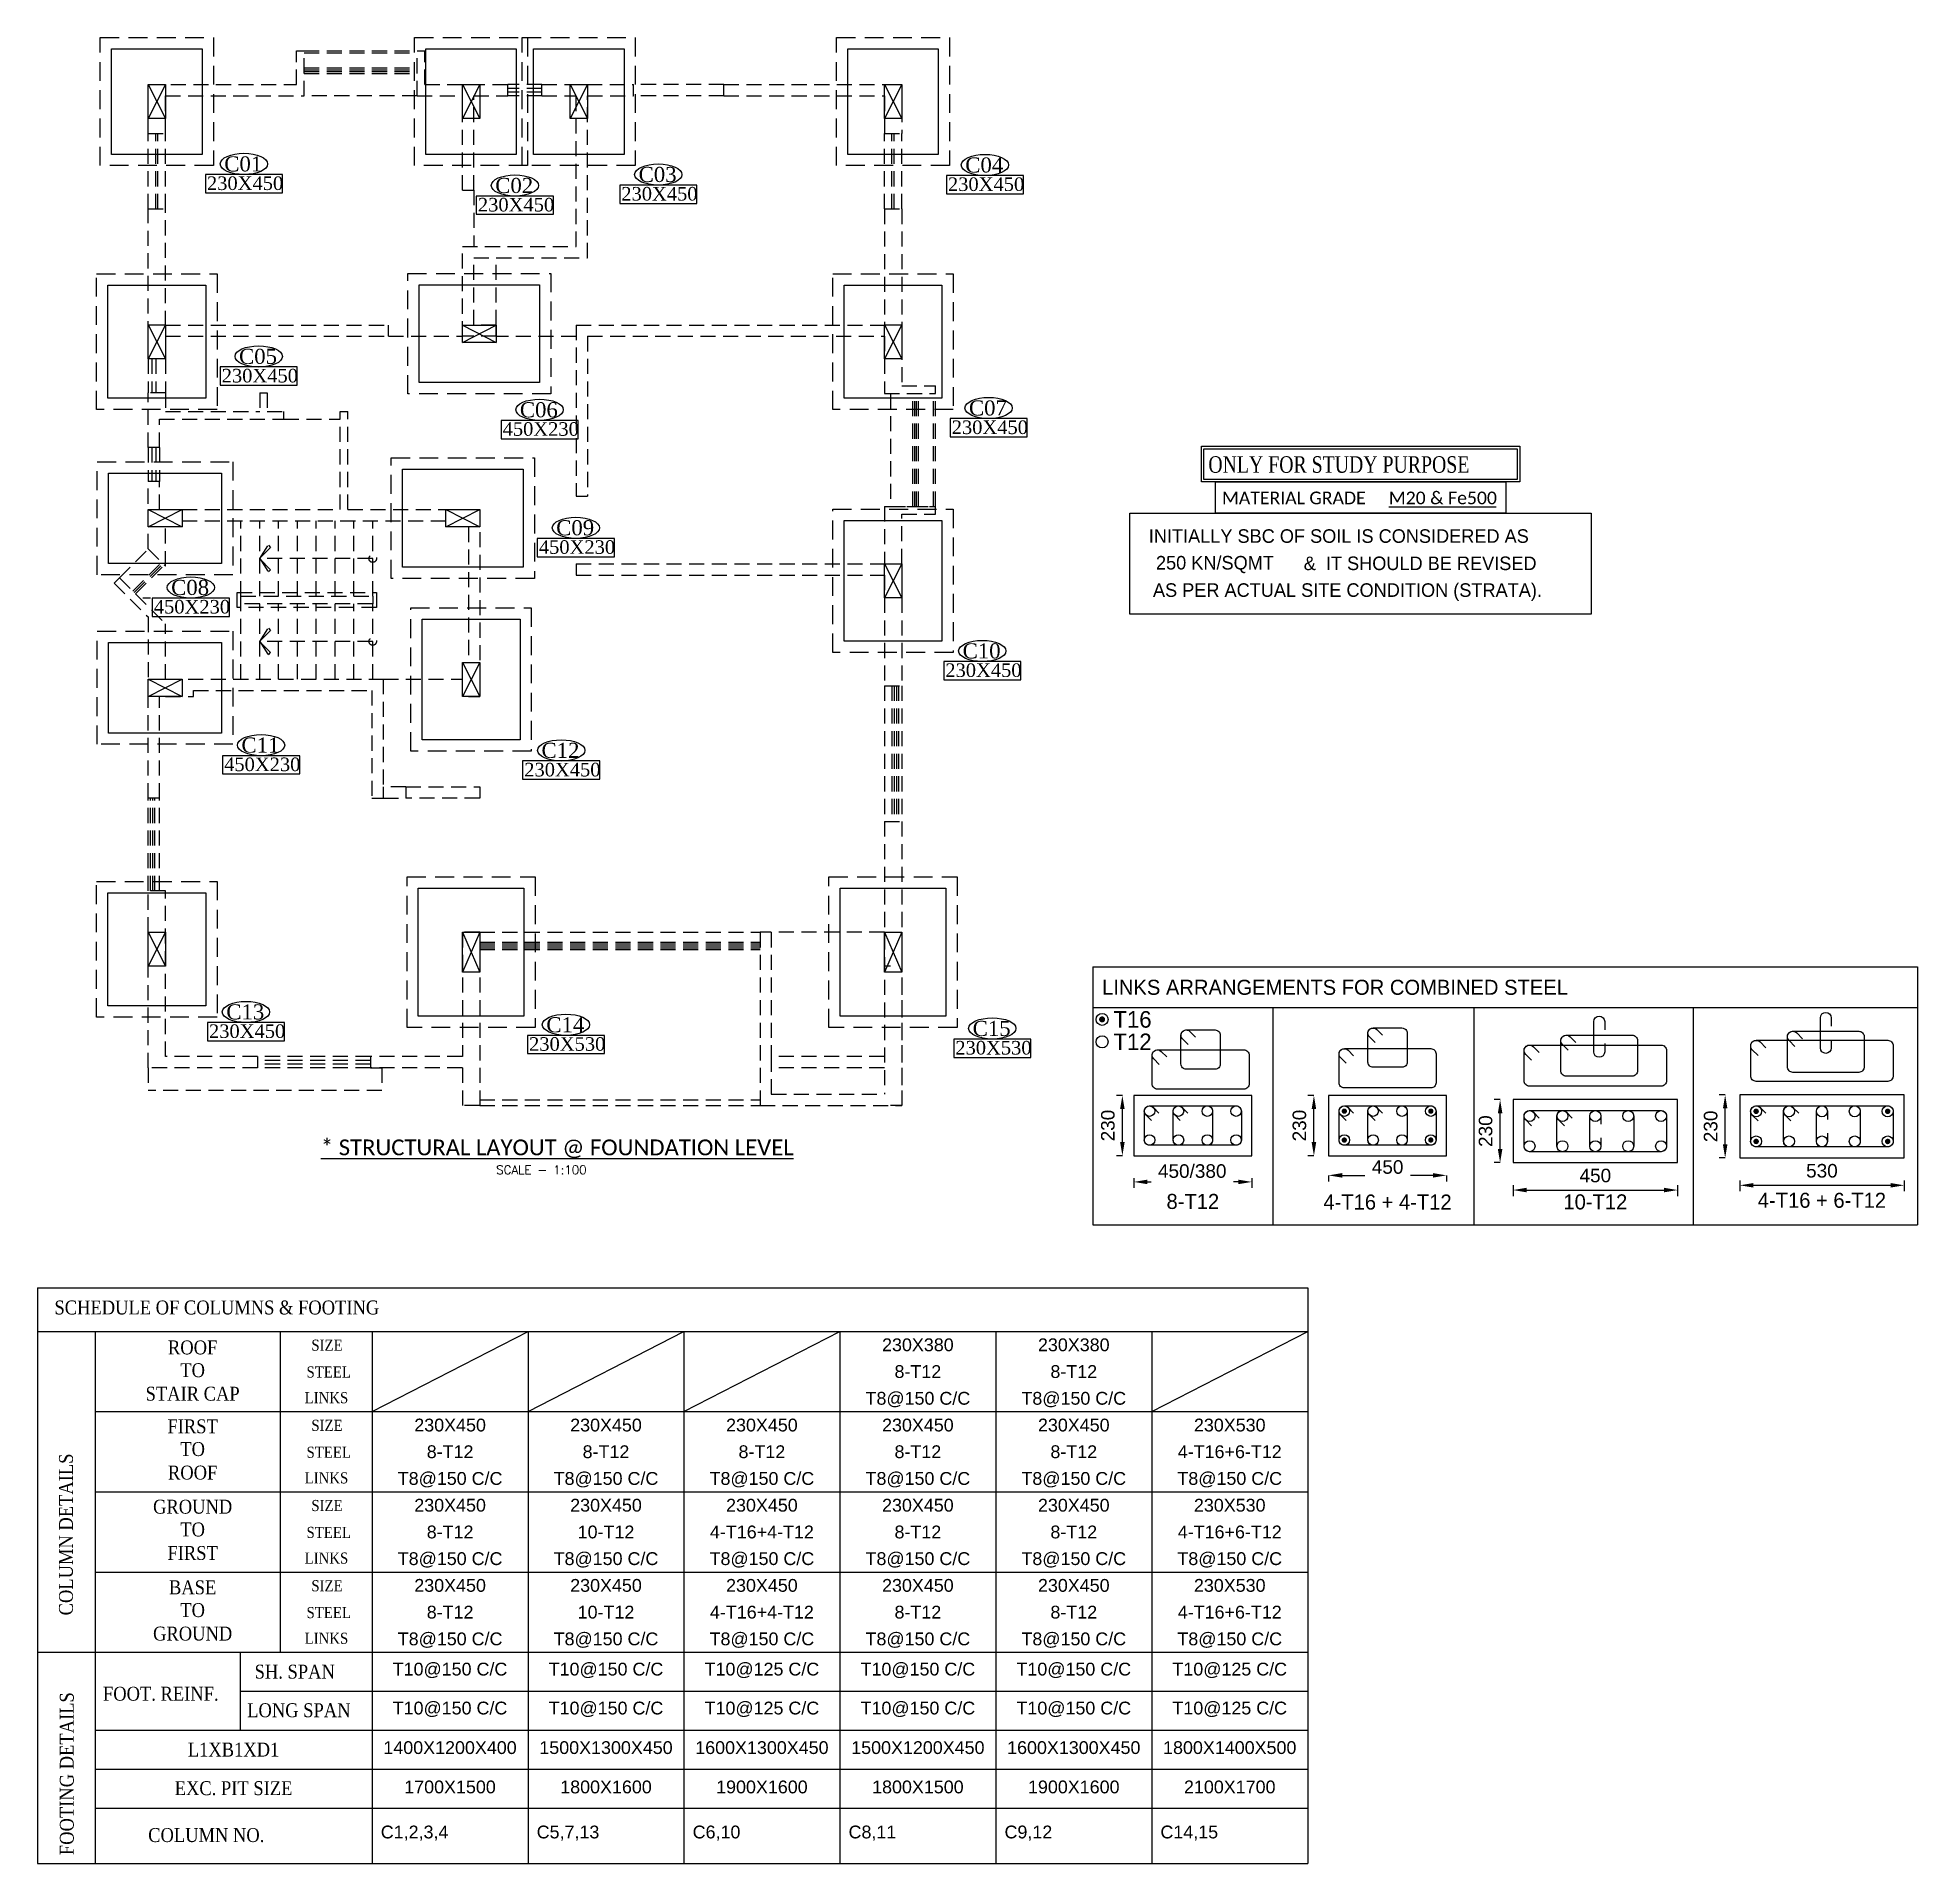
# Model space of a CAD drawing. Extents: x 2201.7 to 2226.6, y 1198.8 to 1223.
import ezdxf
from ezdxf.enums import TextEntityAlignment as Align

# ---------------------------------------------------------------- set-up
doc = ezdxf.new("R2010")
doc.units = 0
doc.linetypes.add('DASHED2', pattern=[0.375, 0.25, -0.125])
doc.linetypes.add('HIDDEN', pattern=[0.375, 0.25, -0.125])
doc.layers.get('DEFPOINTS').update_dxf_attribs({"linetype": 'CONTINUOUS'})
for name, color, linetype in [('ARCH__BM_', 253, 'HIDDEN'), ('BAHUBALI_TITLE__BM_', 4, 'CONTINUOUS'), ('BORDER', 40, 'CONTINUOUS'), ('BORDER__BM_', 40, 'CONTINUOUS'), ('COLUMN__BM_', 50, 'CONTINUOUS'), ('COLUMN_SIZE_TEXT__BM_', 7, 'CONTINUOUS'), ('COLUMN_SIZE_TEXT_BOX__BM_', 253, 'CONTINUOUS'), ('COLUMN_TEXT__BM_', 7, 'CONTINUOUS'), ('COLUMN_TEXT_BOX__BM_', 253, 'CONTINUOUS'), ('DIMENSIONS__BM_', 251, 'CONTINUOUS'), ('FOOTING__BM_', 3, 'CONTINUOUS'), ('LINKS-STIRRUPS-DISTR__BM_', 253, 'CONTINUOUS'), ('MAIN_STEEL__BM_', 142, 'CONTINUOUS'), ('PCC__BM_', 251, 'CONTINUOUS'), ('SCHEDULE_TEXT__BM_', 7, 'CONTINUOUS'), ('SECTION_BORDER__BM_', 8, 'CONTINUOUS'), ('SLAB_TEXT__BM_', 7, 'CONTINUOUS'), ('TEXT1__BM_', 1, 'CONTINUOUS'), ('TEXT__BM_', 7, 'CONTINUOUS'), ('TEXT_SCH', 7, 'CONTINUOUS'), ('TITLE_TEXT__BM_', 7, 'CONTINUOUS')]:
    doc.layers.add(name, color=color, linetype=linetype)
doc.styles.add('AA', font='arial.ttf')
doc.styles.add('AR', font='arial.ttf')
doc.styles.add('BAHUBALI', font='CALIST.TTF', dxfattribs={"height": 0.22})
doc.styles.add('CALIBRI', font='calibri.ttf')
doc.styles.add('GA', font='GARA.TTF')
doc.styles.add('NAME', font='times.ttf')
doc.styles.add('RRR', font='romans.shx', dxfattribs={"height": 0.18})
doc.dimstyles.new('_BM__FOR_MM', dxfattribs={"dimtxt": 0.18, "dimasz": 0.18, "dimexe": 0.08, "dimexo": 0.3, "dimgap": 0.1, "dimtad": 1, "dimzin": 0, "dimtxsty": 'AR', "dimcen": 0.09, "dimclrd": 256, "dimclre": 256, "dimclrt": 4, "dimazin": 3, "dimtfac": 1, "dimtmove": 0, "dimatfit": 3, "dimtolj": 1, "dimtzin": 0})

msp = doc.modelspace()

# ---------------------------------------------------------------- texts
at = {"layer": 'COLUMN_SIZE_TEXT__BM_', "style": 'NAME'}
for s, p in [('230X450', (2203.923, 1220.968, 0)), ('230X450', (2209.422, 1220.828, 0)), ('230X450', (2213.757, 1220.955, 0)), ('230X450', (2207.519, 1220.683, 0)), ('230X450', (2204.119, 1218.414, 0)), ('450X230', (2207.847, 1217.706, 0)), ('230X450', (2213.807, 1217.729, 0)), ('450X230', (2208.328, 1216.139, 0)), ('450X230', (2203.218, 1215.347, 0)), ('230X450', (2213.722, 1214.505, 0)), ('450X230', (2204.151, 1213.255, 0)), ('230X450', (2208.134, 1213.185, 0)), ('230X450', (2203.95, 1209.714, 0)), ('230X530', (2208.198, 1209.544, 0)), ('230X530', (2213.855, 1209.494, 0))]:
    msp.add_text(s, height=0.18, dxfattribs=at).set_placement(p)
at = {"layer": 'COLUMN_TEXT__BM_', "style": 'NAME'}
for s, p in [('C01', (2204.153, 1221.214, 0)), ('C03', (2209.652, 1221.074, 0)), ('C04', (2213.987, 1221.2, 0)), ('C02', (2207.749, 1220.928, 0)), ('C05', (2204.349, 1218.66, 0)), ('C06', (2208.076, 1217.951, 0)), ('C07', (2214.036, 1217.975, 0)), ('C09', (2208.558, 1216.385, 0)), ('C08', (2203.448, 1215.593, 0)), ('C10', (2213.952, 1214.751, 0)), ('C11', (2204.381, 1213.501, 0)), ('C12', (2208.363, 1213.431, 0)), ('C13', (2204.18, 1209.96, 0)), ('C14', (2208.427, 1209.789, 0)), ('C15', (2214.085, 1209.74, 0))]:
    msp.add_text(s, height=0.2, dxfattribs=at).set_placement(p)
at = {"layer": 'TEXT1__BM_', "style": 'GA', "width": 0.9}
msp.add_text('ONLY FOR STUDY PURPOSE', height=0.21952, dxfattribs=at).set_placement((2217.213, 1217.215))
at = {"layer": 'TEXT__BM_', "style": 'BAHUBALI'}
for s, p in [('INITIALLY SBC OF SOIL IS CONSIDERED AS ', (2216.423, 1216.285)), (' &  IT SHOULD BE REVISED ', (2218.412, 1215.923)), (' AS PER ACTUAL SITE CONDITION (STRATA).', (2216.411, 1215.568))]:
    msp.add_text(s, height=0.18, dxfattribs=at).set_placement(p)
at = {"layer": 'TEXT__BM_', "color": 1, "style": 'BAHUBALI'}
msp.add_text(' 250 KN/SQMT', height=0.18, dxfattribs=at).set_placement((2216.451, 1215.931))
at = {"layer": 'TEXT_SCH', "ltscale": 0.5, "style": 'GA'}
for s, height, p in [('SCHEDULE OF COLUMNS & FOOTING', 0.18478, (2201.899, 1206.044)), ('SH. SPAN', 0.1848, (2204.556, 1201.211)), ('FOOT. REINF.', 0.18478, (2202.543, 1200.918)), ('LONG SPAN', 0.1848, (2204.457, 1200.699)), ('COLUMN NO.', 0.1848, (2203.143, 1199.042))]:
    msp.add_text(s, height=height, dxfattribs=at).set_placement(p)
at = {"layer": 'TEXT_SCH', "style": 'AA'}
for s, p in [('230X380', (2213.358, 1205.641)), ('230X380', (2215.427, 1205.641)), ('8-T12', (2213.358, 1205.286)), ('8-T12', (2215.427, 1205.286)), ('T8@150 C/C', (2213.358, 1204.931)), ('T8@150 C/C', (2215.427, 1204.931)), ('230X450', (2207.15, 1204.576)), ('230X450', (2209.219, 1204.576)), ('230X450', (2211.288, 1204.576)), ('230X450', (2213.358, 1204.576)), ('230X450', (2215.427, 1204.576)), ('230X530', (2217.497, 1204.576)), ('8-T12', (2207.15, 1204.222)), ('8-T12', (2209.219, 1204.222)), ('8-T12', (2211.288, 1204.222)), ('8-T12', (2213.358, 1204.222)), ('8-T12', (2215.427, 1204.222)), ('4-T16+6-T12', (2217.497, 1204.222)), ('T8@150 C/C', (2207.15, 1203.867)), ('T8@150 C/C', (2209.219, 1203.867)), ('T8@150 C/C', (2211.288, 1203.867)), ('T8@150 C/C', (2213.358, 1203.867)), ('T8@150 C/C', (2215.427, 1203.867)), ('T8@150 C/C', (2217.497, 1203.867)), ('230X450', (2207.15, 1203.512)), ('230X450', (2209.219, 1203.512)), ('230X450', (2211.288, 1203.512)), ('230X450', (2213.358, 1203.512)), ('230X450', (2215.427, 1203.512)), ('230X530', (2217.497, 1203.512)), ('8-T12', (2207.15, 1203.157)), ('10-T12', (2209.219, 1203.157)), ('4-T16+4-T12', (2211.288, 1203.157)), ('8-T12', (2213.358, 1203.157)), ('8-T12', (2215.427, 1203.157)), ('4-T16+6-T12', (2217.497, 1203.157)), ('T8@150 C/C', (2207.15, 1202.803)), ('T8@150 C/C', (2209.219, 1202.803)), ('T8@150 C/C', (2211.288, 1202.803)), ('T8@150 C/C', (2213.358, 1202.803)), ('T8@150 C/C', (2215.427, 1202.803)), ('T8@150 C/C', (2217.497, 1202.803)), ('230X450', (2207.15, 1202.448)), ('230X450', (2209.219, 1202.448)), ('230X450', (2211.288, 1202.448)), ('230X450', (2213.358, 1202.448)), ('230X450', (2215.427, 1202.448)), ('230X530', (2217.497, 1202.448)), ('8-T12', (2207.15, 1202.093)), ('10-T12', (2209.219, 1202.093)), ('4-T16+4-T12', (2211.288, 1202.093)), ('8-T12', (2213.358, 1202.093)), ('8-T12', (2215.427, 1202.093)), ('4-T16+6-T12', (2217.497, 1202.093)), ('T8@150 C/C', (2207.15, 1201.738)), ('T8@150 C/C', (2209.219, 1201.738)), ('T8@150 C/C', (2211.288, 1201.738)), ('T8@150 C/C', (2213.358, 1201.738)), ('T8@150 C/C', (2215.427, 1201.738)), ('T8@150 C/C', (2217.497, 1201.738))]:
    msp.add_text(s, height=0.17, dxfattribs=at).set_placement(p, align=Align.MIDDLE_CENTER)
at = {"layer": 'TEXT_SCH', "ltscale": 0.5, "style": 'GA'}
for s, p in [('ROOF', (2203.733, 1205.514)), ('TO', (2203.733, 1205.212)), ('STAIR CAP', (2203.733, 1204.9)), ('FIRST', (2203.733, 1204.467)), ('TO', (2203.733, 1204.165)), ('ROOF', (2203.733, 1203.853)), ('GROUND', (2203.733, 1203.4)), ('TO', (2203.733, 1203.098)), ('FIRST', (2203.733, 1202.786)), ('BASE', (2203.733, 1202.33)), ('TO', (2203.733, 1202.028)), ('GROUND', (2203.733, 1201.716))]:
    msp.add_text(s, height=0.1848, dxfattribs=at).set_placement(p, align=Align.CENTER)
for s, height, p in [('SIZE', 0.1478, (2205.516, 1205.518)), ('STEEL', 0.1478, (2205.539, 1205.162)), ('LINKS', 0.1478, (2205.509, 1204.821)), ('SIZE', 0.1478, (2205.516, 1204.454)), ('STEEL', 0.1478, (2205.539, 1204.097)), ('LINKS', 0.1478, (2205.509, 1203.757)), ('SIZE', 0.1478, (2205.516, 1203.39)), ('STEEL', 0.1478, (2205.539, 1203.033)), ('LINKS', 0.1478, (2205.509, 1202.692)), ('SIZE', 0.1478, (2205.516, 1202.325)), ('STEEL', 0.1478, (2205.539, 1201.969)), ('LINKS', 0.1478, (2205.509, 1201.628)), ('L1XB1XD1', 0.1848, (2204.276, 1200.121)), ('EXC. PIT SIZE', 0.18478, (2204.276, 1199.609))]:
    msp.add_text(s, height=height, dxfattribs=at).set_placement(p, align=Align.BOTTOM_CENTER)
for s, p in [('COLUMN DETAILS', (2202.144, 1202.05)), ('FOOTING DETAILS', (2202.155, 1198.868))]:
    msp.add_text(s, height=0.18478, rotation=90, dxfattribs=at).set_placement(p)
at = {"layer": 'TEXT_SCH', "style": 'AA'}
for s, p in [('T10@150 C/C', (2207.149, 1201.201)), ('T10@150 C/C', (2209.219, 1201.201)), ('T10@125 C/C', (2211.288, 1201.201)), ('T10@150 C/C', (2213.358, 1201.201)), ('T10@150 C/C', (2215.427, 1201.201)), ('T10@125 C/C', (2217.497, 1201.201)), ('T10@150 C/C', (2207.149, 1200.684)), ('T10@150 C/C', (2209.219, 1200.684)), ('T10@125 C/C', (2211.288, 1200.684)), ('T10@150 C/C', (2213.358, 1200.684)), ('T10@150 C/C', (2215.427, 1200.684)), ('T10@125 C/C', (2217.497, 1200.684)), ('1400X1200X400', (2207.149, 1200.159)), ('1500X1300X450', (2209.219, 1200.159)), ('1600X1300X450', (2211.288, 1200.159)), ('1500X1200X450', (2213.358, 1200.159)), ('1600X1300X450', (2215.427, 1200.159)), ('1800X1400X500', (2217.497, 1200.159)), ('1700X1500', (2207.149, 1199.637)), ('1800X1600', (2209.219, 1199.637)), ('1900X1600', (2211.288, 1199.637)), ('1800X1500', (2213.358, 1199.637)), ('1900X1600', (2215.427, 1199.637)), ('2100X1700', (2217.497, 1199.637))]:
    msp.add_text(s, height=0.17, dxfattribs=at).set_placement(p, align=Align.BOTTOM_CENTER)
for s, p in [('C1,2,3,4', (2206.23, 1199.09)), ('C5,7,13', (2208.299, 1199.09)), ('C6,10', (2210.369, 1199.09)), ('C8,11', (2212.438, 1199.09)), ('C9,12', (2214.508, 1199.09)), ('C14,15', (2216.577, 1199.09))]:
    msp.add_text(s, height=0.17, dxfattribs=at).set_placement(p)
at = {"layer": 'TITLE_TEXT__BM_'}
for s, height, style, p in [('%%U* STRUCTURAL LAYOUT @ FOUNDATION LEVEL', 0.21, 'CALIBRI', (2205.435, 1208.156)), ('SCALE - 1:100', 0.1152, 'RRR', (2207.762, 1207.905))]:
    msp.add_text(s, height=height, dxfattribs=dict(at, style=style)).set_placement(p)

# ---------------------------------------------------------------- blocks, each defined once
blk = doc.blocks.new('R')
at = {"layer": 'BORDER__BM_'}
for points in [[(871.132, 254.446), (878.673, 254.446), (878.673, 253.606), (871.132, 253.606)], [(871.188, 254.39), (878.617, 254.39), (878.617, 253.662), (871.188, 253.662)]]:
    blk.add_lwpolyline(points, close=True, dxfattribs=at)
blk = doc.blocks.new('FHGH')
at = {"layer": 'BAHUBALI_TITLE__BM_'}
blk.add_line((875.277, 253.274), (876.703, 253.274), dxfattribs=at)
at = {"layer": 'BORDER__BM_'}
blk.add_lwpolyline([(872.975, 253.606), (876.83, 253.606), (876.83, 253.19), (872.975, 253.19)], close=True, dxfattribs=at)
at = {"layer": 'SLAB_TEXT__BM_', "style": 'CALIBRI'}
for s, p in [('MATERIAL GRADE  ', (873.063, 253.308)), ('M20 & Fe500', (875.277, 253.308))]:
    blk.add_text(s, height=0.168, dxfattribs=at).set_placement(p)
blk = doc.blocks.new('*D4')
at = {"layer": 'DEFPOINTS', "color": 0}
for p in [(-684.094, -776.597), (-682.529, -776.597), (-682.529, -776.858)]:
    blk.add_point(p, dxfattribs=at)
at = {"layer": 'DIMENSIONS__BM_', "ltscale": 0.8}
for p, q in [((-684.094, -776.858), (-684.094, -776.938)), ((-683.914, -776.858), (-683.614, -776.858)), ((-682.709, -776.858), (-683.009, -776.858)), ((-682.529, -776.858), (-682.529, -776.938))]:
    blk.add_line(p, q, dxfattribs=at)
at = {"layer": 'DIMENSIONS__BM_'}
for points in [[(-683.914, -776.828), (-683.914, -776.888), (-684.094, -776.858)], [(-682.709, -776.888), (-682.709, -776.828), (-682.529, -776.858)]]:
    blk.add_solid(points, dxfattribs=at)
at = {"layer": 'DIMENSIONS__BM_', "color": 4, "insert": (-683.311, -776.748), "char_height": 0.18, "attachment_point": 5, "style": 'AR'}
blk.add_mtext('\\A1;450', dxfattribs=at)
blk = doc.blocks.new('*D5')
at = {"layer": 'DEFPOINTS', "color": 0}
for p in [(-684.289, -775.797), (-684.094, -775.797), (-684.094, -776.597)]:
    blk.add_point(p, dxfattribs=at)
at = {"layer": 'DIMENSIONS__BM_', "ltscale": 0.8}
for p, q in [((-684.289, -775.797), (-684.369, -775.797)), ((-684.289, -776.417), (-684.289, -775.977)), ((-684.289, -776.597), (-684.369, -776.597))]:
    blk.add_line(p, q, dxfattribs=at)
at = {"layer": 'DIMENSIONS__BM_'}
for points in [[(-684.259, -775.977), (-684.319, -775.977), (-684.289, -775.797)], [(-684.319, -776.417), (-684.259, -776.417), (-684.289, -776.597)]]:
    blk.add_solid(points, dxfattribs=at)
at = {"layer": 'DIMENSIONS__BM_', "color": 4, "insert": (-684.481, -776.197), "char_height": 0.18, "attachment_point": 5, "rotation": 90, "style": 'AR'}
blk.add_mtext('\\A1;230', dxfattribs=at)
blk = doc.blocks.new('*D6')
at = {"layer": 'DEFPOINTS', "color": 0}
for p in [(-686.678, -776.597), (-685.113, -776.597), (-685.113, -776.945)]:
    blk.add_point(p, dxfattribs=at)
at = {"layer": 'DIMENSIONS__BM_', "ltscale": 0.8}
for p, q in [((-686.678, -776.897), (-686.678, -777.025)), ((-686.498, -776.945), (-686.451, -776.945)), ((-685.293, -776.945), (-685.357, -776.945)), ((-685.113, -776.897), (-685.113, -777.025))]:
    blk.add_line(p, q, dxfattribs=at)
at = {"layer": 'DIMENSIONS__BM_'}
for points in [[(-686.498, -776.915), (-686.498, -776.975), (-686.678, -776.945)], [(-685.293, -776.975), (-685.293, -776.915), (-685.113, -776.945)]]:
    blk.add_solid(points, dxfattribs=at)
at = {"layer": 'DIMENSIONS__BM_', "color": 4, "insert": (-685.904, -776.802), "char_height": 0.18, "attachment_point": 5, "style": 'AR'}
blk.add_mtext('\\A1;450/380', dxfattribs=at)
blk = doc.blocks.new('*D7')
at = {"layer": 'DEFPOINTS', "color": 0}
for p in [(-686.831, -775.797), (-686.678, -775.797), (-686.678, -776.597)]:
    blk.add_point(p, dxfattribs=at)
at = {"layer": 'DIMENSIONS__BM_', "ltscale": 0.8}
for p, q in [((-686.831, -775.797), (-686.911, -775.797)), ((-686.831, -776.417), (-686.831, -775.977)), ((-686.831, -776.597), (-686.911, -776.597))]:
    blk.add_line(p, q, dxfattribs=at)
at = {"layer": 'DIMENSIONS__BM_'}
for points in [[(-686.801, -775.977), (-686.861, -775.977), (-686.831, -775.797)], [(-686.861, -776.417), (-686.801, -776.417), (-686.831, -776.597)]]:
    blk.add_solid(points, dxfattribs=at)
at = {"layer": 'DIMENSIONS__BM_', "color": 4, "insert": (-687.023, -776.197), "char_height": 0.18, "attachment_point": 5, "rotation": 90, "style": 'AR'}
blk.add_mtext('\\A1;230', dxfattribs=at)
blk = doc.blocks.new('*D8')
at = {"layer": 'DEFPOINTS', "color": 0}
for p in [(-681.645, -776.689), (-679.463, -776.689), (-679.463, -777.053)]:
    blk.add_point(p, dxfattribs=at)
at = {"layer": 'DIMENSIONS__BM_', "ltscale": 0.8}
for p, q in [((-681.645, -776.989), (-681.645, -777.133)), ((-681.465, -777.053), (-679.643, -777.053)), ((-679.463, -776.989), (-679.463, -777.133))]:
    blk.add_line(p, q, dxfattribs=at)
at = {"layer": 'DIMENSIONS__BM_'}
for points in [[(-681.465, -777.023), (-681.465, -777.083), (-681.645, -777.053)], [(-679.643, -777.083), (-679.643, -777.023), (-679.463, -777.053)]]:
    blk.add_solid(points, dxfattribs=at)
at = {"layer": 'DIMENSIONS__BM_', "color": 4, "insert": (-680.554, -776.861), "char_height": 0.18, "attachment_point": 5, "style": 'AR'}
blk.add_mtext('\\A1;450', dxfattribs=at)
blk = doc.blocks.new('*D9')
at = {"layer": 'DEFPOINTS', "color": 0}
for p in [(-681.818, -775.853), (-681.645, -775.853), (-681.645, -776.689)]:
    blk.add_point(p, dxfattribs=at)
at = {"layer": 'DIMENSIONS__BM_', "ltscale": 0.8}
for p, q in [((-681.818, -775.853), (-681.898, -775.853)), ((-681.818, -776.509), (-681.818, -776.033)), ((-681.818, -776.689), (-681.898, -776.689))]:
    blk.add_line(p, q, dxfattribs=at)
at = {"layer": 'DIMENSIONS__BM_'}
for points in [[(-681.788, -776.033), (-681.848, -776.033), (-681.818, -775.853)], [(-681.848, -776.509), (-681.788, -776.509), (-681.818, -776.689)]]:
    blk.add_solid(points, dxfattribs=at)
at = {"layer": 'DIMENSIONS__BM_', "color": 4, "insert": (-682.01, -776.271), "char_height": 0.18, "attachment_point": 5, "rotation": 90, "style": 'AR'}
blk.add_mtext('\\A1;230', dxfattribs=at)
blk = doc.blocks.new('*D10')
at = {"layer": 'DEFPOINTS', "color": 0}
for p in [(-678.638, -776.626), (-676.456, -776.626), (-676.456, -776.99)]:
    blk.add_point(p, dxfattribs=at)
at = {"layer": 'DIMENSIONS__BM_', "ltscale": 0.8}
for p, q in [((-678.638, -776.926), (-678.638, -777.07)), ((-678.458, -776.99), (-676.636, -776.99)), ((-676.456, -776.926), (-676.456, -777.07))]:
    blk.add_line(p, q, dxfattribs=at)
at = {"layer": 'DIMENSIONS__BM_'}
for points in [[(-678.458, -776.96), (-678.458, -777.02), (-678.638, -776.99)], [(-676.636, -777.02), (-676.636, -776.96), (-676.456, -776.99)]]:
    blk.add_solid(points, dxfattribs=at)
at = {"layer": 'DIMENSIONS__BM_', "color": 4, "insert": (-677.547, -776.798), "char_height": 0.18, "attachment_point": 5, "style": 'AR'}
blk.add_mtext('\\A1;530', dxfattribs=at)
blk = doc.blocks.new('*D11')
at = {"layer": 'DEFPOINTS', "color": 0}
for p in [(-678.831, -775.79), (-678.638, -775.79), (-678.638, -776.626)]:
    blk.add_point(p, dxfattribs=at)
at = {"layer": 'DIMENSIONS__BM_', "ltscale": 0.8}
for p, q in [((-678.831, -775.79), (-678.911, -775.79)), ((-678.831, -776.446), (-678.831, -775.97)), ((-678.831, -776.626), (-678.911, -776.626))]:
    blk.add_line(p, q, dxfattribs=at)
at = {"layer": 'DIMENSIONS__BM_'}
for points in [[(-678.801, -775.97), (-678.861, -775.97), (-678.831, -775.79)], [(-678.861, -776.446), (-678.801, -776.446), (-678.831, -776.626)]]:
    blk.add_solid(points, dxfattribs=at)
at = {"layer": 'DIMENSIONS__BM_', "color": 4, "insert": (-679.023, -776.208), "char_height": 0.18, "attachment_point": 5, "rotation": 90, "style": 'AR'}
blk.add_mtext('\\A1;230', dxfattribs=at)
blk = doc.blocks.new('SAHGSDF')
at = {"layer": 'COLUMN__BM_'}
for points in [[(-1365.769, -1223.653), (-1367.334, -1223.653)], [(-1367.334, -1223.653), (-1367.334, -1224.453)], [(-1365.769, -1224.453), (-1365.769, -1223.653)], [(-1363.185, -1223.653), (-1364.75, -1223.653)], [(-1364.75, -1223.653), (-1364.75, -1224.453)], [(-1363.185, -1224.453), (-1363.185, -1223.653)], [(-1357.112, -1223.646), (-1359.294, -1223.646)], [(-1359.294, -1223.646), (-1359.294, -1224.482)], [(-1357.112, -1224.482), (-1357.112, -1223.646)], [(-1360.119, -1223.709), (-1362.301, -1223.709)], [(-1362.301, -1223.709), (-1362.301, -1224.545)], [(-1360.119, -1224.545), (-1360.119, -1223.709)], [(-1367.334, -1224.453), (-1365.769, -1224.453)], [(-1364.75, -1224.453), (-1363.185, -1224.453)], [(-1362.301, -1224.545), (-1360.119, -1224.545)], [(-1359.294, -1224.482), (-1357.112, -1224.482)]]:
    blk.add_lwpolyline(points, dxfattribs=at)
at = {"layer": 'LINKS-STIRRUPS-DISTR__BM_'}
for points in [[(-1361.086, -1222.965), (-1361.086, -1223.074, -1), (-1361.232, -1223.074), (-1361.232, -1222.674, -1), (-1361.086, -1222.674), (-1361.086, -1222.783)], [(-1358.079, -1222.914), (-1358.079, -1223.023, -1), (-1358.224, -1223.023), (-1358.224, -1222.623, -1), (-1358.079, -1222.623), (-1358.079, -1222.732)], [(-1366.615, -1222.977), (-1366.689, -1222.903, -0.668178), (-1366.639, -1222.784), (-1366.257, -1222.784, -0.414214), (-1366.187, -1222.854), (-1366.187, -1223.236, -0.414214), (-1366.257, -1223.306), (-1366.639, -1223.306, -0.414214), (-1366.709, -1223.236), (-1366.709, -1222.854, -0.668179), (-1366.59, -1222.804), (-1366.516, -1222.878)], [(-1364.134, -1222.951), (-1364.208, -1222.877, -0.668178), (-1364.159, -1222.758), (-1363.776, -1222.758, -0.414214), (-1363.707, -1222.828), (-1363.707, -1223.21, -0.414214), (-1363.776, -1223.28), (-1364.159, -1223.28, -0.414214), (-1364.228, -1223.21), (-1364.228, -1222.828, -0.668179), (-1364.11, -1222.779), (-1364.036, -1222.852)], [(-1361.569, -1223.054), (-1361.647, -1222.977, -0.668178), (-1361.595, -1222.853), (-1360.722, -1222.853, -0.414214), (-1360.65, -1222.926), (-1360.65, -1223.326, -0.414214), (-1360.722, -1223.398), (-1361.595, -1223.398, -0.414214), (-1361.668, -1223.326), (-1361.668, -1222.926, -0.668179), (-1361.544, -1222.874), (-1361.467, -1222.951)], [(-1359.05, -1223.123), (-1359.127, -1223.046, -0.668178), (-1359.076, -1222.921), (-1357.33, -1222.921, -0.414214), (-1357.258, -1222.994), (-1357.258, -1223.394, -0.414214), (-1357.33, -1223.467), (-1359.076, -1223.467, -0.414214), (-1359.148, -1223.394), (-1359.148, -1222.994, -0.668179), (-1359.024, -1222.943), (-1358.947, -1223.02)], [(-1358.562, -1223.003), (-1358.639, -1222.925, -0.668178), (-1358.588, -1222.801), (-1357.715, -1222.801, -0.414214), (-1357.643, -1222.874), (-1357.643, -1223.274, -0.414214), (-1357.715, -1223.347), (-1358.588, -1223.347, -0.414214), (-1358.661, -1223.274), (-1358.661, -1222.874, -0.668179), (-1358.537, -1222.823), (-1358.459, -1222.9)], [(-1366.997, -1223.241), (-1367.071, -1223.167, -0.668178), (-1367.022, -1223.048), (-1365.874, -1223.048, -0.414214), (-1365.805, -1223.118), (-1365.805, -1223.501, -0.414214), (-1365.874, -1223.57), (-1367.022, -1223.57, -0.414214), (-1367.092, -1223.501), (-1367.092, -1223.118, -0.668179), (-1366.973, -1223.069), (-1366.899, -1223.143)], [(-1364.517, -1223.225), (-1364.591, -1223.151, -0.668178), (-1364.541, -1223.032), (-1363.394, -1223.032, -0.414214), (-1363.324, -1223.102), (-1363.324, -1223.484, -0.414214), (-1363.394, -1223.554), (-1364.541, -1223.554, -0.414214), (-1364.611, -1223.484), (-1364.611, -1223.102, -0.668179), (-1364.492, -1223.053), (-1364.419, -1223.126)], [(-1362.057, -1223.186), (-1362.134, -1223.109, -0.668178), (-1362.083, -1222.985), (-1360.337, -1222.985, -0.414214), (-1360.265, -1223.057), (-1360.265, -1223.457, -0.414214), (-1360.337, -1223.53), (-1362.083, -1223.53, -0.414214), (-1362.156, -1223.457), (-1362.156, -1223.057, -0.668179), (-1362.031, -1223.006), (-1361.954, -1223.083)], [(-1367.101, -1223.985), (-1367.175, -1223.911, -0.668178), (-1367.126, -1223.792), (-1365.978, -1223.792, -0.414214), (-1365.908, -1223.862), (-1365.908, -1224.245, -0.414214), (-1365.978, -1224.314), (-1367.126, -1224.314, -0.414214), (-1367.195, -1224.245), (-1367.195, -1223.862, -0.668179), (-1367.076, -1223.813), (-1367.003, -1223.887)], [(-1366.718, -1223.985), (-1366.792, -1223.911, -0.668178), (-1366.743, -1223.792), (-1366.36, -1223.792, -0.414214), (-1366.291, -1223.862), (-1366.291, -1224.245, -0.414214), (-1366.36, -1224.314), (-1366.743, -1224.314, -0.414214), (-1366.812, -1224.245), (-1366.812, -1223.862, -0.668179), (-1366.694, -1223.813), (-1366.62, -1223.887)], [(-1364.517, -1223.985), (-1364.591, -1223.911, -0.668178), (-1364.541, -1223.792), (-1363.394, -1223.792, -0.414214), (-1363.324, -1223.862), (-1363.324, -1224.245, -0.414214), (-1363.394, -1224.314), (-1364.541, -1224.314, -0.414214), (-1364.611, -1224.245), (-1364.611, -1223.862, -0.668179), (-1364.492, -1223.813), (-1364.419, -1223.887)], [(-1364.134, -1223.985), (-1364.208, -1223.911, -0.668178), (-1364.159, -1223.792), (-1363.776, -1223.792, -0.414214), (-1363.707, -1223.862), (-1363.707, -1224.245, -0.414214), (-1363.776, -1224.314), (-1364.159, -1224.314, -0.414214), (-1364.228, -1224.245), (-1364.228, -1223.862, -0.668179), (-1364.11, -1223.813), (-1364.036, -1223.887)], [(-1362.057, -1224.056), (-1362.134, -1223.978, -0.668178), (-1362.083, -1223.854), (-1360.337, -1223.854, -0.414214), (-1360.265, -1223.927), (-1360.265, -1224.327, -0.414214), (-1360.337, -1224.4), (-1362.083, -1224.4, -0.414214), (-1362.156, -1224.327), (-1362.156, -1223.927, -0.668179), (-1362.031, -1223.876), (-1361.954, -1223.953)], [(-1361.621, -1224.056), (-1361.698, -1223.978, -0.668178), (-1361.646, -1223.854), (-1360.774, -1223.854, -0.414214), (-1360.701, -1223.927), (-1360.701, -1224.327, -0.414214), (-1360.774, -1224.4), (-1361.646, -1224.4, -0.414214), (-1361.719, -1224.327), (-1361.719, -1223.927, -0.668179), (-1361.595, -1223.876), (-1361.518, -1223.953)], [(-1361.137, -1224.218), (-1361.137, -1224.327, -1), (-1361.283, -1224.327), (-1361.283, -1223.927, -1), (-1361.137, -1223.927), (-1361.137, -1224.036)], [(-1359.05, -1223.992), (-1359.127, -1223.915, -0.668178), (-1359.076, -1223.791), (-1357.33, -1223.791, -0.414214), (-1357.258, -1223.864), (-1357.258, -1224.264, -0.414214), (-1357.33, -1224.336), (-1359.076, -1224.336, -0.414214), (-1359.148, -1224.264), (-1359.148, -1223.864, -0.668179), (-1359.024, -1223.812), (-1358.947, -1223.889)], [(-1358.614, -1223.992), (-1358.691, -1223.915, -0.668178), (-1358.639, -1223.791), (-1357.767, -1223.791, -0.414214), (-1357.694, -1223.864), (-1357.694, -1224.264, -0.414214), (-1357.767, -1224.336), (-1358.639, -1224.336, -0.414214), (-1358.712, -1224.264), (-1358.712, -1223.864, -0.668179), (-1358.588, -1223.812), (-1358.511, -1223.889)], [(-1358.13, -1224.155), (-1358.13, -1224.264, -1), (-1358.276, -1224.264), (-1358.276, -1223.864, -1), (-1358.13, -1223.864), (-1358.13, -1223.973)]]:
    blk.add_lwpolyline(points, format="xyb", dxfattribs=at)
at = {"layer": 'MAIN_STEEL__BM_'}
for points, const_width in [([(-1367.776, -1222.644, 1), (-1367.736, -1222.644, 1)], 0.04), ([(-1364.559, -1223.862, 1), (-1364.524, -1223.862, 1)], 0.0348), ([(-1363.411, -1223.862, 1), (-1363.376, -1223.862, 1)], 0.0348), ([(-1359.094, -1223.864, 1), (-1359.058, -1223.864, 1)], 0.0364), ([(-1357.348, -1223.864, 1), (-1357.312, -1223.864, 1)], 0.0364), ([(-1364.559, -1224.245, 1), (-1364.524, -1224.245, 1)], 0.0348), ([(-1363.411, -1224.245, 1), (-1363.376, -1224.245, 1)], 0.0348), ([(-1359.094, -1224.264, 1), (-1359.058, -1224.264, 1)], 0.0364), ([(-1357.348, -1224.264, 1), (-1357.312, -1224.264, 1)], 0.0364)]:
    blk.add_lwpolyline(points, format="xyb", close=True, dxfattribs=dict(at, const_width=const_width))
for centre, radius in [((-1367.756, -1222.644), 0.08), ((-1367.756, -1222.942), 0.08), ((-1367.126, -1223.862), 0.0696), ((-1366.743, -1223.862), 0.0696), ((-1366.36, -1223.862), 0.0696), ((-1365.978, -1223.862), 0.0696), ((-1364.541, -1223.862), 0.0696), ((-1364.159, -1223.862), 0.0696), ((-1363.776, -1223.862), 0.0696), ((-1363.394, -1223.862), 0.0696), ((-1362.083, -1223.927), 0.0727), ((-1361.646, -1223.927), 0.0727), ((-1361.21, -1223.927), 0.0727), ((-1360.774, -1223.927), 0.0727), ((-1360.337, -1223.927), 0.0727), ((-1359.076, -1223.864), 0.0727), ((-1358.639, -1223.864), 0.0727), ((-1358.203, -1223.864), 0.0727), ((-1357.767, -1223.864), 0.0727), ((-1357.33, -1223.864), 0.0727), ((-1367.126, -1224.245), 0.0696), ((-1366.743, -1224.245), 0.0696), ((-1366.36, -1224.245), 0.0696), ((-1365.978, -1224.245), 0.0696), ((-1364.541, -1224.245), 0.0696), ((-1364.159, -1224.245), 0.0696), ((-1363.776, -1224.245), 0.0696), ((-1363.394, -1224.245), 0.0696), ((-1362.083, -1224.327), 0.0727), ((-1361.646, -1224.327), 0.0727), ((-1361.21, -1224.327), 0.0727), ((-1360.774, -1224.327), 0.0727), ((-1360.337, -1224.327), 0.0727), ((-1359.076, -1224.264), 0.0727), ((-1358.639, -1224.264), 0.0727), ((-1358.203, -1224.264), 0.0727), ((-1357.767, -1224.264), 0.0727), ((-1357.33, -1224.264), 0.0727)]:
    blk.add_circle(centre, radius, dxfattribs=at)
at = {"layer": 'SECTION_BORDER__BM_'}
for p, q in [((-1367.881, -1221.945), (-1356.936, -1221.945)), ((-1367.881, -1221.945), (-1367.881, -1225.371)), ((-1367.881, -1222.484), (-1356.936, -1222.484))]:
    blk.add_line(p, q, dxfattribs=at)
for points in [[(-1356.936, -1221.945), (-1356.936, -1225.371)], [(-1365.488, -1222.484), (-1365.488, -1225.371)], [(-1362.822, -1222.484), (-1362.822, -1225.371)], [(-1359.911, -1222.484), (-1359.911, -1225.371)], [(-1367.881, -1225.371), (-1356.936, -1225.371)]]:
    blk.add_lwpolyline(points, dxfattribs=at)
at = {"layer": 'SCHEDULE_TEXT__BM_', "style": 'BAHUBALI'}
blk.add_text('LINKS ARRANGEMENTS FOR COMBINED STEEL', height=0.2, dxfattribs=at).set_placement((-1367.756, -1222.318))
for s, p in [('T16', (-1367.606, -1222.644)), ('T12', (-1367.606, -1222.942))]:
    blk.add_text(s, height=0.22, dxfattribs=at).set_placement(p, align=Align.MIDDLE_LEFT)
for s, p in [('8-T12', (-1366.552, -1225.06)), ('4-T16 + 4-T12', (-1363.968, -1225.068)), ('10-T12', (-1361.21, -1225.066)), ('4-T16 + 6-T12', (-1358.203, -1225.045))]:
    blk.add_text(s, height=0.2, dxfattribs=at).set_placement(p, align=Align.MIDDLE_CENTER)
at = {"layer": 'DIMENSIONS__BM_', "ltscale": 0.8}
for p1, p2, distance, text, picture, middle in [((-1367.334, -1224.453), (-1367.334, -1223.653), 0.153, '230', '*D7', (-1367.679, -1224.053)), ((-1364.75, -1224.453), (-1364.75, -1223.653), 0.195, '230', '*D5', (-1365.137, -1224.053)), ((-1359.294, -1224.482), (-1359.294, -1223.646), 0.193, '230', '*D11', (-1359.679, -1224.064)), ((-1362.301, -1224.545), (-1362.301, -1223.709), 0.173, '230', '*D9', (-1362.666, -1224.127)), ((-1362.301, -1224.545), (-1360.119, -1224.545), -0.364, '450', '*D8', (-1361.21, -1224.717)), ((-1359.294, -1224.482), (-1357.112, -1224.482), -0.364, '530', '*D10', (-1358.203, -1224.654))]:
    dim = blk.add_aligned_dim(p1=p1, p2=p2, distance=distance, text=text, dimstyle='_BM__FOR_MM', dxfattribs=at)
    dim.commit()
    dim.dimension.update_dxf_attribs({"geometry": picture, "text_midpoint": middle, "insert": (-680.656, -447.856)})
for base, p1, p2, text, picture, middle in [((-1365.769, -1224.801), (-1367.334, -1224.453), (-1365.769, -1224.453), '450/380', '*D6', (-1366.56, -1224.657)), ((-1363.185, -1224.714), (-1364.75, -1224.453), (-1363.185, -1224.453), '450', '*D4', (-1363.968, -1224.604))]:
    dim = blk.add_linear_dim(base=base, p1=p1, p2=p2, angle=0, text=text, dimstyle='_BM__FOR_MM', dxfattribs=at)
    dim.commit()
    dim.dimension.update_dxf_attribs({"geometry": picture, "text_midpoint": middle, "dimtype": 129, "insert": (-680.656, -447.856)})

# ---------------------------------------------------------------- linework, layer by layer
at = {"layer": 'ARCH__BM_', "ltscale": 0.8}
for p, q in [((2205.113, 1222.816), (2205.213, 1222.816)), ((2205.113, 1222.366), (2205.113, 1222.816)), ((2205.213, 1222.216), (2205.213, 1222.816)), ((2205.213, 1222.216), (2205.213, 1222.814)), ((2205.213, 1222.814), (2206.713, 1222.814)), ((2205.213, 1222.789), (2206.713, 1222.789)), ((2206.713, 1222.816), (2206.813, 1222.816)), ((2206.713, 1222.216), (2206.713, 1222.816)), ((2206.813, 1222.366), (2206.813, 1222.816)), ((2205.213, 1222.589), (2206.713, 1222.589)), ((2205.213, 1222.564), (2206.713, 1222.564)), ((2205.213, 1222.539), (2206.713, 1222.539)), ((2205.213, 1222.514), (2206.713, 1222.514)), ((2203.143, 1221.716), (2203.143, 1222.366)), ((2203.143, 1222.366), (2205.113, 1222.366)), ((2203.373, 1221.716), (2203.373, 1222.216)), ((2203.373, 1222.216), (2205.213, 1222.216)), ((2206.713, 1222.216), (2205.213, 1222.216)), ((2206.713, 1222.216), (2207.313, 1222.216)), ((2206.813, 1222.366), (2207.918, 1222.366)), ((2207.313, 1220.966), (2207.313, 1222.216)), ((2207.463, 1222.216), (2207.918, 1222.216)), ((2207.463, 1220.966), (2207.463, 1222.216)), ((2207.918, 1222.216), (2207.918, 1222.366)), ((2208.368, 1222.366), (2207.918, 1222.366)), ((2208.368, 1222.316), (2207.918, 1222.316)), ((2208.368, 1222.266), (2207.918, 1222.266)), ((2208.368, 1222.216), (2207.918, 1222.216)), ((2208.368, 1222.216), (2208.368, 1222.366)), ((2208.368, 1222.366), (2209.583, 1222.366)), ((2208.368, 1222.216), (2208.823, 1222.216)), ((2208.823, 1220.216), (2208.823, 1222.216)), ((2208.973, 1222.366), (2208.973, 1222.366)), ((2208.973, 1220.066), (2208.973, 1222.216)), ((2208.973, 1222.216), (2209.583, 1222.216)), ((2210.783, 1222.366), (2209.583, 1222.366)), ((2209.583, 1222.216), (2209.583, 1222.366)), ((2210.783, 1222.216), (2209.583, 1222.216)), ((2210.783, 1222.366), (2213.143, 1222.366)), ((2210.783, 1222.216), (2210.783, 1222.366)), ((2210.783, 1222.216), (2210.783, 1222.366)), ((2210.783, 1222.216), (2212.913, 1222.216)), ((2212.913, 1222.216), (2212.913, 1221.716)), ((2213.143, 1222.366), (2213.143, 1221.716)), ((2203.143, 1221.716), (2203.373, 1221.716)), ((2203.143, 1220.716), (2203.143, 1221.716)), ((2203.243, 1220.716), (2203.243, 1221.716)), ((2203.273, 1220.716), (2203.273, 1221.716)), ((2203.373, 1220.716), (2203.373, 1221.716)), ((2212.913, 1221.716), (2213.143, 1221.716)), ((2212.913, 1220.716), (2212.913, 1221.716)), ((2213.013, 1220.716), (2213.013, 1221.716)), ((2213.043, 1220.716), (2213.043, 1221.716)), ((2213.143, 1220.716), (2213.143, 1221.716)), ((2207.313, 1220.966), (2207.463, 1220.966)), ((2207.463, 1220.966), (2207.463, 1220.216)), ((2203.143, 1218.728), (2203.143, 1220.716)), ((2203.143, 1220.716), (2203.373, 1220.716)), ((2203.373, 1219.166), (2203.373, 1220.716)), ((2212.913, 1220.716), (2212.913, 1219.178)), ((2212.913, 1220.716), (2213.143, 1220.716)), ((2213.143, 1220.716), (2213.143, 1218.367)), ((2207.313, 1220.216), (2208.823, 1220.216)), ((2207.313, 1219.026), (2207.313, 1220.216)), ((2207.463, 1220.066), (2208.973, 1220.066)), ((2207.463, 1219.176), (2207.463, 1220.066)), ((2207.763, 1219.176), (2207.763, 1220.066)), ((2203.373, 1219.176), (2206.333, 1219.176)), ((2203.373, 1219.026), (2206.333, 1219.026)), ((2206.333, 1219.026), (2206.333, 1219.176)), ((2206.333, 1219.026), (2207.313, 1219.026)), ((2207.763, 1219.026), (2207.313, 1219.026)), ((2207.763, 1219.176), (2207.463, 1219.176)), ((2207.763, 1219.026), (2207.763, 1219.176)), ((2208.823, 1219.024), (2207.763, 1219.024)), ((2208.823, 1219.176), (2212.913, 1219.176)), ((2208.823, 1219.176), (2208.823, 1216.906)), ((2208.973, 1219.026), (2212.913, 1219.026)), ((2208.973, 1219.026), (2208.973, 1216.906)), ((2212.913, 1219.028), (2212.913, 1218.267)), ((2203.373, 1218.728), (2203.143, 1218.728)), ((2203.143, 1218.728), (2203.143, 1218.278)), ((2203.193, 1218.728), (2203.193, 1218.278)), ((2203.243, 1218.728), (2203.243, 1218.278)), ((2203.373, 1218.728), (2203.373, 1218.278)), ((2203.143, 1217.551), (2203.143, 1218.278)), ((2203.373, 1218.278), (2203.143, 1218.278)), ((2203.373, 1218.278), (2203.373, 1218.026)), ((2204.623, 1218.276), (2204.723, 1218.276)), ((2204.623, 1218.276), (2204.623, 1218.026)), ((2204.723, 1218.276), (2204.723, 1218.026)), ((2212.913, 1218.267), (2213.593, 1218.267)), ((2212.993, 1218.267), (2212.993, 1216.767)), ((2213.143, 1218.367), (2213.593, 1218.367)), ((2213.291, 1216.767), (2213.291, 1218.267)), ((2213.316, 1216.767), (2213.316, 1218.267)), ((2213.341, 1216.767), (2213.341, 1218.267)), ((2213.366, 1216.767), (2213.366, 1218.267)), ((2213.566, 1216.767), (2213.566, 1218.267)), ((2213.591, 1216.767), (2213.591, 1218.267)), ((2213.593, 1218.267), (2213.593, 1218.367)), ((2203.373, 1218.026), (2204.623, 1218.026)), ((2204.723, 1218.026), (2204.943, 1218.026)), ((2204.943, 1217.926), (2204.943, 1218.026)), ((2205.693, 1216.726), (2205.693, 1218.026)), ((2205.693, 1218.026), (2205.793, 1218.026)), ((2205.793, 1216.726), (2205.793, 1218.026)), ((2203.293, 1217.551), (2203.293, 1217.926)), ((2203.293, 1217.926), (2204.943, 1217.926)), ((2204.943, 1217.926), (2205.693, 1217.926)), ((2203.293, 1217.551), (2203.143, 1217.551)), ((2203.143, 1217.551), (2203.143, 1217.101)), ((2203.193, 1217.551), (2203.193, 1217.101)), ((2203.243, 1217.551), (2203.243, 1217.101)), ((2203.293, 1217.551), (2203.293, 1217.101)), ((2203.143, 1216.204), (2203.143, 1217.101)), ((2203.293, 1217.101), (2203.143, 1217.101)), ((2203.293, 1216.726), (2203.293, 1217.101)), ((2203.293, 1216.726), (2205.693, 1216.726)), ((2205.793, 1216.726), (2207.543, 1216.726)), ((2207.543, 1216.726), (2207.543, 1214.246)), ((2208.823, 1216.906), (2208.973, 1216.906)), ((2212.913, 1216.767), (2212.913, 1216.006)), ((2212.913, 1216.767), (2213.591, 1216.767)), ((2212.993, 1216.767), (2213.593, 1216.767)), ((2213.593, 1216.667), (2213.593, 1216.767)), ((2203.373, 1215.974), (2203.373, 1216.496)), ((2203.593, 1216.576), (2207.093, 1216.576)), ((2204.373, 1215.576), (2204.373, 1216.576)), ((2204.623, 1215.576), (2204.623, 1216.576)), ((2204.873, 1215.576), (2204.873, 1216.576)), ((2205.123, 1215.576), (2205.123, 1216.576)), ((2205.373, 1215.576), (2205.373, 1216.576)), ((2205.623, 1215.576), (2205.623, 1216.576)), ((2205.873, 1215.576), (2205.873, 1216.576)), ((2206.123, 1215.576), (2206.123, 1216.576)), ((2207.393, 1216.496), (2207.393, 1214.696)), ((2213.143, 1216.667), (2213.593, 1216.667)), ((2213.143, 1216.006), (2213.143, 1216.667)), ((2203.143, 1216.204), (2203.373, 1215.974)), ((2204.623, 1216.076), (2204.738, 1216.253)), ((2204.766, 1216.223), (2204.623, 1216.076)), ((2204.738, 1216.253), (2204.766, 1216.223)), ((2202.764, 1215.821), (2203.145, 1216.203)), ((2202.94, 1215.645), (2203.322, 1216.026)), ((2202.958, 1215.627), (2203.339, 1216.008)), ((2202.976, 1215.609), (2203.357, 1215.99)), ((2206.123, 1216.076), (2204.623, 1216.076)), ((2204.623, 1216.076), (2204.738, 1215.899)), ((2204.766, 1215.928), (2204.623, 1216.076)), ((2208.823, 1216.006), (2212.913, 1216.006)), ((2208.823, 1216.006), (2208.823, 1215.856)), ((2202.764, 1215.821), (2202.693, 1215.751)), ((2202.693, 1215.751), (2203.143, 1215.301)), ((2202.764, 1215.821), (2203.373, 1215.212)), ((2204.738, 1215.899), (2204.766, 1215.928)), ((2208.823, 1215.856), (2212.913, 1215.856)), ((2212.913, 1215.856), (2212.913, 1214.386)), ((2213.143, 1215.856), (2213.143, 1214.386)), ((2204.073, 1215.552), (2203.073, 1215.552)), ((2204.373, 1214.476), (2204.373, 1215.476)), ((2204.623, 1214.476), (2204.623, 1215.476)), ((2204.873, 1214.476), (2204.873, 1215.476)), ((2205.123, 1214.476), (2205.123, 1215.476)), ((2205.373, 1214.476), (2205.373, 1215.476)), ((2205.623, 1214.476), (2205.623, 1215.476)), ((2205.873, 1214.476), (2205.873, 1215.476)), ((2206.123, 1214.476), (2206.123, 1215.476)), ((2203.143, 1215.301), (2203.143, 1214.476)), ((2203.373, 1214.476), (2203.373, 1215.212)), ((2204.623, 1214.976), (2204.738, 1215.153)), ((2204.766, 1215.123), (2204.623, 1214.976)), ((2206.123, 1214.976), (2204.623, 1214.976)), ((2204.623, 1214.976), (2204.738, 1214.799)), ((2204.766, 1214.828), (2204.623, 1214.976)), ((2204.738, 1215.153), (2204.766, 1215.123)), ((2204.738, 1214.799), (2204.766, 1214.828)), ((2203.373, 1214.476), (2206.263, 1214.476)), ((2206.263, 1214.476), (2206.263, 1212.896)), ((2206.263, 1214.476), (2207.313, 1214.476)), ((2203.143, 1212.896), (2203.143, 1214.246)), ((2203.293, 1212.896), (2203.293, 1214.246)), ((2203.373, 1214.246), (2203.743, 1214.246)), ((2203.743, 1214.326), (2206.113, 1214.326)), ((2203.743, 1214.246), (2203.743, 1214.326)), ((2206.113, 1214.326), (2206.113, 1212.896)), ((2207.393, 1214.246), (2207.543, 1214.246)), ((2212.913, 1214.386), (2213.143, 1214.386)), ((2212.913, 1214.386), (2212.913, 1212.586)), ((2213.013, 1214.386), (2213.013, 1212.586)), ((2213.043, 1214.386), (2213.043, 1212.586)), ((2213.073, 1214.386), (2213.073, 1212.586)), ((2213.103, 1214.386), (2213.103, 1212.586)), ((2213.143, 1214.386), (2213.143, 1212.586)), ((2206.563, 1213.046), (2206.263, 1213.046)), ((2206.263, 1213.046), (2206.263, 1212.896)), ((2206.563, 1213.046), (2206.563, 1212.896)), ((2206.563, 1213.046), (2207.543, 1213.046)), ((2207.543, 1213.046), (2207.543, 1212.896)), ((2203.293, 1212.896), (2203.143, 1212.896)), ((2203.143, 1211.666), (2203.143, 1212.896)), ((2203.173, 1211.666), (2203.173, 1212.896)), ((2203.203, 1211.666), (2203.203, 1212.896)), ((2203.233, 1211.666), (2203.233, 1212.896)), ((2203.293, 1211.666), (2203.293, 1212.896)), ((2206.113, 1212.896), (2206.263, 1212.896)), ((2206.263, 1212.896), (2206.563, 1212.896)), ((2207.543, 1212.896), (2206.563, 1212.896)), ((2212.913, 1212.586), (2212.913, 1208.966)), ((2212.913, 1212.586), (2213.143, 1212.586)), ((2213.143, 1212.586), (2213.143, 1208.966)), ((2203.143, 1209.316), (2203.143, 1211.666)), ((2203.373, 1211.666), (2203.143, 1211.666)), ((2203.373, 1209.466), (2203.373, 1211.666)), ((2207.313, 1211.116), (2207.313, 1209.466)), ((2207.543, 1211.116), (2207.313, 1211.116)), ((2207.543, 1211.116), (2207.543, 1208.816)), ((2207.543, 1211.116), (2211.263, 1211.116)), ((2207.543, 1210.986), (2211.263, 1210.986)), ((2211.413, 1211.116), (2211.263, 1211.116)), ((2211.263, 1211.116), (2211.263, 1208.816)), ((2211.413, 1211.116), (2211.413, 1209.466)), ((2212.913, 1211.116), (2211.413, 1211.116)), ((2213.143, 1211.116), (2213.143, 1208.816)), ((2207.543, 1210.961), (2211.263, 1210.961)), ((2207.543, 1210.936), (2211.263, 1210.936)), ((2207.543, 1210.911), (2211.263, 1210.911)), ((2207.543, 1210.886), (2211.263, 1210.886)), ((2212.993, 1210.666), (2212.913, 1210.666)), ((2204.593, 1209.316), (2203.143, 1209.316)), ((2203.143, 1209.316), (2203.143, 1209.016)), ((2204.593, 1209.466), (2203.373, 1209.466)), ((2204.593, 1209.466), (2204.593, 1209.316)), ((2206.093, 1209.466), (2204.593, 1209.466)), ((2206.093, 1209.416), (2204.593, 1209.416)), ((2206.093, 1209.366), (2204.593, 1209.366)), ((2206.093, 1209.316), (2204.593, 1209.316)), ((2207.313, 1209.466), (2206.093, 1209.466)), ((2206.093, 1209.466), (2206.093, 1209.316)), ((2207.313, 1209.316), (2206.093, 1209.316)), ((2206.093, 1209.316), (2206.243, 1209.316)), ((2206.243, 1209.316), (2206.243, 1209.016)), ((2207.313, 1209.316), (2207.313, 1208.816)), ((2212.913, 1209.466), (2211.413, 1209.466)), ((2211.413, 1209.466), (2211.413, 1208.966)), ((2212.913, 1209.316), (2211.413, 1209.316)), ((2206.243, 1209.016), (2203.143, 1209.016)), ((2207.543, 1208.816), (2207.313, 1208.816)), ((2207.543, 1208.891), (2211.263, 1208.891)), ((2207.543, 1208.816), (2211.263, 1208.816)), ((2211.263, 1208.816), (2213.143, 1208.816)), ((2211.413, 1208.966), (2212.913, 1208.966)), ((2213.143, 1208.816), (2212.993, 1208.816))]:
    msp.add_line(p, q, dxfattribs=at)
for points in [[(2204.323, 1215.626), (2206.173, 1215.626), (2206.173, 1215.426), (2204.323, 1215.426)], [(2204.373, 1215.576), (2206.123, 1215.576), (2206.123, 1215.476), (2204.373, 1215.476)]]:
    msp.add_lwpolyline(points, close=True, dxfattribs=at)
for centre in [(2206.123, 1216.076), (2206.123, 1214.976)]:
    msp.add_circle(centre, 0.05, dxfattribs=at)
at = {"layer": 'BORDER'}
for p, q in [((2201.675, 1206.396), (2218.532, 1206.396)), ((2201.675, 1206.396), (2201.675, 1198.758)), ((2218.532, 1206.396), (2218.532, 1198.758)), ((2201.675, 1205.818), (2218.532, 1205.818)), ((2202.438, 1205.818), (2202.438, 1198.758)), ((2202.438, 1205.818), (2218.532, 1205.818)), ((2202.438, 1205.818), (2218.532, 1205.818)), ((2202.438, 1205.818), (2218.532, 1205.818)), ((2204.896, 1205.818), (2204.896, 1201.561)), ((2206.115, 1205.818), (2206.115, 1198.758)), ((2206.115, 1204.754), (2208.184, 1205.818)), ((2208.184, 1205.818), (2208.184, 1198.758)), ((2208.184, 1204.754), (2210.254, 1205.818)), ((2210.254, 1205.818), (2210.254, 1198.758)), ((2210.254, 1204.754), (2212.323, 1205.818)), ((2212.323, 1205.818), (2212.323, 1198.758)), ((2214.393, 1205.818), (2214.393, 1198.758)), ((2216.462, 1205.818), (2216.462, 1198.758)), ((2216.462, 1204.754), (2218.532, 1205.818)), ((2202.438, 1204.754), (2218.532, 1204.754)), ((2202.438, 1203.69), (2218.532, 1203.69)), ((2202.438, 1202.625), (2218.532, 1202.625)), ((2201.675, 1201.561), (2218.532, 1201.561)), ((2202.438, 1201.561), (2218.532, 1201.561)), ((2204.365, 1201.561), (2204.365, 1200.526)), ((2204.365, 1201.043), (2218.532, 1201.043)), ((2202.438, 1200.526), (2218.532, 1200.526)), ((2202.438, 1200.526), (2218.532, 1200.526)), ((2202.438, 1200.009), (2218.532, 1200.009)), ((2202.438, 1199.491), (2218.532, 1199.491)), ((2201.675, 1198.758), (2218.532, 1198.758))]:
    msp.add_line(p, q, dxfattribs=at)
at = {"layer": 'BORDER__BM_'}
msp.add_lwpolyline([(2216.173, 1216.679), (2222.294, 1216.679), (2222.294, 1215.34), (2216.173, 1215.34)], close=True, dxfattribs=at)
at = {"layer": 'COLUMN__BM_'}
for p, q in [((2203.143, 1222.366), (2203.373, 1221.916)), ((2203.373, 1222.366), (2203.143, 1221.916)), ((2207.313, 1222.366), (2207.543, 1221.916)), ((2207.543, 1222.366), (2207.313, 1221.916)), ((2208.743, 1222.366), (2208.973, 1221.916)), ((2208.973, 1222.366), (2208.743, 1221.916)), ((2212.913, 1222.366), (2213.143, 1221.916)), ((2213.143, 1222.366), (2212.913, 1221.916)), ((2203.143, 1219.178), (2203.373, 1218.728)), ((2203.373, 1219.178), (2203.143, 1218.728)), ((2207.313, 1218.946), (2207.763, 1219.176)), ((2207.313, 1219.176), (2207.763, 1218.946)), ((2212.913, 1219.178), (2213.143, 1218.728)), ((2213.143, 1219.178), (2212.913, 1218.728)), ((2203.143, 1216.496), (2203.593, 1216.726)), ((2203.143, 1216.726), (2203.593, 1216.496)), ((2207.093, 1216.496), (2207.543, 1216.726)), ((2207.093, 1216.726), (2207.543, 1216.496)), ((2212.913, 1216.006), (2213.143, 1215.556)), ((2213.143, 1216.006), (2212.913, 1215.556)), ((2203.143, 1214.246), (2203.593, 1214.476)), ((2203.143, 1214.476), (2203.593, 1214.246)), ((2207.313, 1214.696), (2207.543, 1214.246)), ((2207.543, 1214.696), (2207.313, 1214.246)), ((2203.143, 1211.116), (2203.373, 1210.666)), ((2203.373, 1211.116), (2203.143, 1210.666)), ((2207.313, 1211.116), (2207.543, 1210.586)), ((2207.543, 1211.116), (2207.313, 1210.586)), ((2212.913, 1211.116), (2213.143, 1210.586)), ((2213.143, 1211.116), (2212.913, 1210.586))]:
    msp.add_line(p, q, dxfattribs=at)
for points in [[(2203.143, 1222.366), (2203.373, 1222.366), (2203.373, 1221.916), (2203.143, 1221.916)], [(2207.313, 1222.366), (2207.543, 1222.366), (2207.543, 1221.916), (2207.313, 1221.916)], [(2208.743, 1222.366), (2208.973, 1222.366), (2208.973, 1221.916), (2208.743, 1221.916)], [(2212.913, 1222.366), (2213.143, 1222.366), (2213.143, 1221.916), (2212.913, 1221.916)], [(2203.143, 1219.178), (2203.373, 1219.178), (2203.373, 1218.728), (2203.143, 1218.728)], [(2207.313, 1218.946), (2207.313, 1219.176), (2207.763, 1219.176), (2207.763, 1218.946)], [(2212.913, 1219.178), (2213.143, 1219.178), (2213.143, 1218.728), (2212.913, 1218.728)], [(2203.143, 1216.496), (2203.143, 1216.726), (2203.593, 1216.726), (2203.593, 1216.496)], [(2207.093, 1216.496), (2207.093, 1216.726), (2207.543, 1216.726), (2207.543, 1216.496)], [(2212.913, 1216.006), (2213.143, 1216.006), (2213.143, 1215.556), (2212.913, 1215.556)], [(2203.143, 1214.246), (2203.143, 1214.476), (2203.593, 1214.476), (2203.593, 1214.246)], [(2207.313, 1214.696), (2207.543, 1214.696), (2207.543, 1214.246), (2207.313, 1214.246)], [(2203.143, 1211.116), (2203.373, 1211.116), (2203.373, 1210.666), (2203.143, 1210.666)], [(2207.313, 1211.116), (2207.543, 1211.116), (2207.543, 1210.586), (2207.313, 1210.586)], [(2212.913, 1211.116), (2213.143, 1211.116), (2213.143, 1210.586), (2212.913, 1210.586)]]:
    msp.add_lwpolyline(points, close=True, dxfattribs=at)
at = {"layer": 'COLUMN_SIZE_TEXT_BOX__BM_'}
for points in [[(2203.903, 1220.93), (2204.926, 1220.93), (2204.926, 1221.173), (2203.903, 1221.173)], [(2209.402, 1220.79), (2210.425, 1220.79), (2210.425, 1221.033), (2209.402, 1221.033)], [(2213.737, 1220.916), (2214.76, 1220.916), (2214.76, 1221.159), (2213.737, 1221.159)], [(2207.498, 1220.645), (2208.521, 1220.645), (2208.521, 1220.887), (2207.498, 1220.887)], [(2204.099, 1218.376), (2205.122, 1218.376), (2205.122, 1218.619), (2204.099, 1218.619)], [(2207.826, 1217.667), (2208.849, 1217.667), (2208.849, 1217.91), (2207.826, 1217.91)], [(2213.786, 1217.691), (2214.809, 1217.691), (2214.809, 1217.934), (2213.786, 1217.934)], [(2208.307, 1216.101), (2209.33, 1216.101), (2209.33, 1216.344), (2208.307, 1216.344)], [(2203.198, 1215.309), (2204.221, 1215.309), (2204.221, 1215.552), (2203.198, 1215.552)], [(2213.702, 1214.467), (2214.725, 1214.467), (2214.725, 1214.709), (2213.702, 1214.709)], [(2204.131, 1213.217), (2205.154, 1213.217), (2205.154, 1213.46), (2204.131, 1213.46)], [(2208.113, 1213.147), (2209.136, 1213.147), (2209.136, 1213.39), (2208.113, 1213.39)], [(2203.93, 1209.676), (2204.953, 1209.676), (2204.953, 1209.919), (2203.93, 1209.919)], [(2208.177, 1209.506), (2209.2, 1209.506), (2209.2, 1209.748), (2208.177, 1209.748)], [(2213.834, 1209.456), (2214.857, 1209.456), (2214.857, 1209.699), (2213.834, 1209.699)]]:
    msp.add_lwpolyline(points, close=True, dxfattribs=at)
at = {"layer": 'COLUMN_TEXT_BOX__BM_'}
for centre in [(2204.414, 1221.314), (2209.913, 1221.173), (2214.248, 1221.3), (2208.01, 1221.028), (2204.61, 1218.759), (2214.297, 1218.074), (2208.337, 1218.051), (2208.819, 1216.484), (2203.709, 1215.692), (2214.213, 1214.85), (2204.642, 1213.6), (2208.625, 1213.53), (2204.441, 1210.059), (2208.688, 1209.889), (2214.346, 1209.84)]:
    msp.add_ellipse(centre, major_axis=(-0.314, 0), ratio=0.447656, dxfattribs=at)
at = {"layer": 'FOOTING__BM_'}
for points in [[(2202.658, 1222.841), (2203.858, 1222.841), (2203.858, 1221.441), (2202.658, 1221.441)], [(2206.828, 1222.841), (2208.028, 1222.841), (2208.028, 1221.441), (2206.828, 1221.441)], [(2208.258, 1222.841), (2209.458, 1222.841), (2209.458, 1221.441), (2208.258, 1221.441)], [(2212.428, 1222.841), (2213.628, 1222.841), (2213.628, 1221.441), (2212.428, 1221.441)], [(2202.608, 1219.703), (2203.908, 1219.703), (2203.908, 1218.203), (2202.608, 1218.203)], [(2206.738, 1218.411), (2206.738, 1219.711), (2208.338, 1219.711), (2208.338, 1218.411)], [(2212.378, 1219.703), (2213.678, 1219.703), (2213.678, 1218.203), (2212.378, 1218.203)], [(2202.618, 1216.011), (2202.618, 1217.211), (2204.118, 1217.211), (2204.118, 1216.011)], [(2206.518, 1215.961), (2206.518, 1217.261), (2208.118, 1217.261), (2208.118, 1215.961)], [(2212.378, 1216.581), (2213.678, 1216.581), (2213.678, 1214.981), (2212.378, 1214.981)], [(2206.778, 1215.271), (2208.078, 1215.271), (2208.078, 1213.671), (2206.778, 1213.671)], [(2202.618, 1213.761), (2202.618, 1214.961), (2204.118, 1214.961), (2204.118, 1213.761)], [(2202.608, 1211.641), (2203.908, 1211.641), (2203.908, 1210.141), (2202.608, 1210.141)], [(2206.728, 1211.701), (2208.128, 1211.701), (2208.128, 1210.001), (2206.728, 1210.001)], [(2212.328, 1211.701), (2213.728, 1211.701), (2213.728, 1210.001), (2212.328, 1210.001)]]:
    msp.add_lwpolyline(points, close=True, dxfattribs=at)
at = {"layer": 'PCC__BM_', "linetype": 'DASHED2'}
for points in [[(2202.508, 1222.991), (2204.008, 1222.991), (2204.008, 1221.291), (2202.508, 1221.291)], [(2206.678, 1222.991), (2208.178, 1222.991), (2208.178, 1221.291), (2206.678, 1221.291)], [(2208.108, 1222.991), (2209.608, 1222.991), (2209.608, 1221.291), (2208.108, 1221.291)], [(2212.278, 1222.991), (2213.778, 1222.991), (2213.778, 1221.291), (2212.278, 1221.291)], [(2202.458, 1219.853), (2204.058, 1219.853), (2204.058, 1218.053), (2202.458, 1218.053)], [(2206.588, 1218.261), (2206.588, 1219.861), (2208.488, 1219.861), (2208.488, 1218.261)], [(2212.228, 1219.853), (2213.828, 1219.853), (2213.828, 1218.053), (2212.228, 1218.053)], [(2202.468, 1215.861), (2202.468, 1217.361), (2204.268, 1217.361), (2204.268, 1215.861)], [(2206.368, 1215.811), (2206.368, 1217.411), (2208.268, 1217.411), (2208.268, 1215.811)], [(2212.228, 1216.731), (2213.828, 1216.731), (2213.828, 1214.831), (2212.228, 1214.831)], [(2206.628, 1215.421), (2208.228, 1215.421), (2208.228, 1213.521), (2206.628, 1213.521)], [(2202.468, 1213.611), (2202.468, 1215.111), (2204.268, 1215.111), (2204.268, 1213.611)], [(2202.458, 1211.791), (2204.058, 1211.791), (2204.058, 1209.991), (2202.458, 1209.991)], [(2206.578, 1211.851), (2208.278, 1211.851), (2208.278, 1209.851), (2206.578, 1209.851)], [(2212.178, 1211.851), (2213.878, 1211.851), (2213.878, 1209.851), (2212.178, 1209.851)]]:
    msp.add_lwpolyline(points, close=True, dxfattribs=at)

# ---------------------------------------------------------------- block references
at = {"layer": 'BAHUBALI_TITLE__BM_', "xscale": 0.5599999999999999, "yscale": 0.5599999999999999, "zscale": 0.5599999999999999}
msp.add_blockref('R', (1729.288, 1075.076), dxfattribs=at)
at = {"layer": 'BAHUBALI_TITLE__BM_'}
msp.add_blockref('FHGH', (1344.331, 963.489), dxfattribs=at)
at = {"layer": 'FOOTING__BM_'}
msp.add_blockref('SAHGSDF', (3583.559, 2432.604), dxfattribs=at)

msp.set_redraw_order([(e.dxf.handle, doc.entitydb.next_handle()) for e in msp.query("TEXT MTEXT ATTDEF DIMENSION ARC_DIMENSION")])  # texts and dimensions are drawn at this point

doc.saveas('drawing.dxf')
